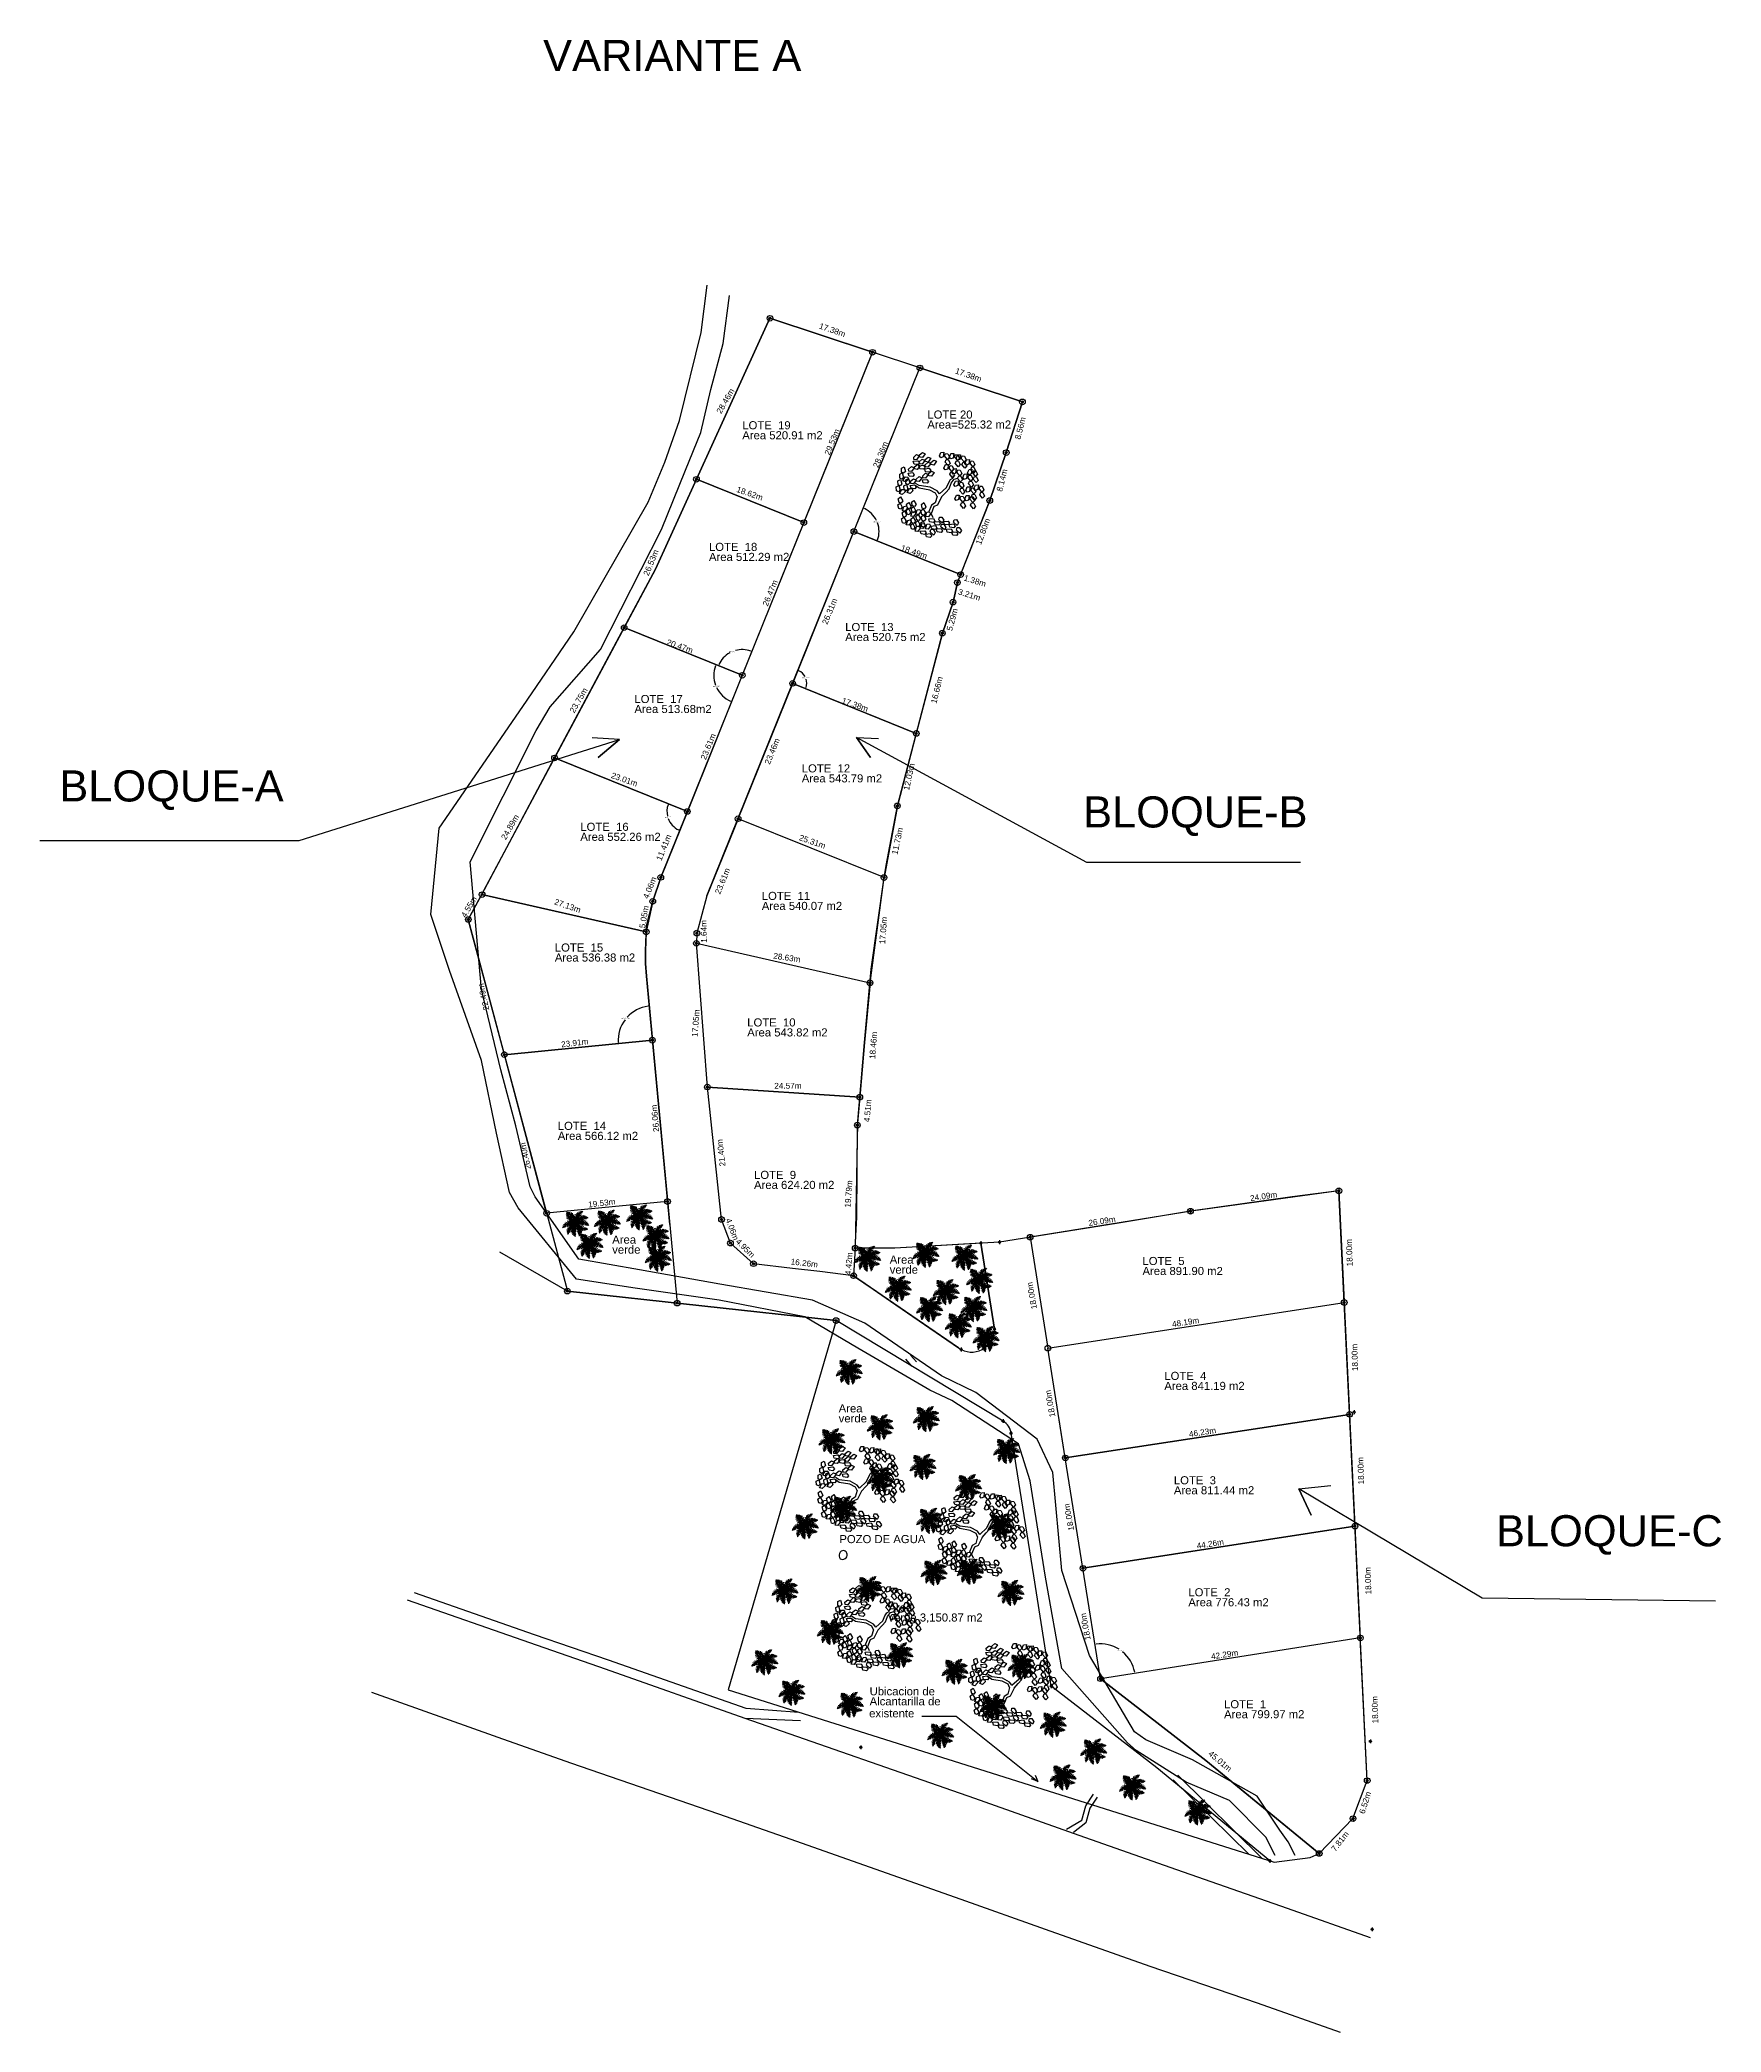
# Model space of a CAD drawing. Header units: metres. Extents: x 600780 to 601050, y 1303622 to 1303943.
import ezdxf

# ---------------------------------------------------------------- set-up
doc = ezdxf.new("R2010")
doc.units = ezdxf.units.M
doc.header["$LTSCALE"] = 0.0254
doc.header["$MEASUREMENT"] = 0
for name, color, linetype in [('ALINEACION CALLE', 4, 'Continuous'), ('CAMINO', 8, 'Continuous'), ('CARRETERA', 8, 'Continuous'), ('LOTES', 3, 'Continuous'), ('PALME-1', 82, 'Continuous'), ('POLIGONO APROBADO', 2, 'Continuous'), ('POLIGONO LEVANTAMIENTO', 7, 'Continuous'), ('POSTE DE LUZ', 1, 'Continuous'), ('POZO DE AGUA', 2, 'Continuous'), ('ROTULOS LOTES', 7, 'Continuous')]:
    doc.layers.add(name, color=color, linetype=linetype)
doc.styles.add('CURVAS', font='arial.ttf', dxfattribs={"height": 1})
doc.styles.add('MONOTXT4', font='MONOTXT4.shx')
doc.dimstyles.get("Standard").update_dxf_attribs({"dimtxt": 0.18, "dimasz": 0.18, "dimexe": 0.18, "dimexo": 0.0625, "dimgap": 0.09, "dimtad": 0, "dimtih": 1, "dimtoh": 1, "dimdec": 4, "dimzin": 0, "dimdsep": 46, "dimtxsty": 'MONOTXT4', "dimcen": 0.09, "dimaunit": 1, "dimadec": 3, "dimazin": 0, "dimtfac": 1, "dimtdec": 4, "dimtofl": 0, "dimtmove": 0, "dimatfit": 3, "dimfxl": 1, "dimtolj": 1, "dimtzin": 0, "dimarcsym": 0})

# ---------------------------------------------------------------- blocks, each defined once
blk = doc.blocks.new('*D737')
at = {"layer": 'Defpoints', "color": 0, "transparency": 16777216}
for p in [(600939.27, 1303750.32), (600952.57, 1303684.55), (600992.35, 1303685.88), (600950.57, 1303679.33), (600950.57, 1303679.33)]:
    blk.add_point(p, dxfattribs=at)
at = {"layer": 'POLIGONO APROBADO', "color": 0, "lineweight": -2, "transparency": 16777216}
for start, end in [(57.5672, 97.2013), (10.754, 50.6741)]:
    blk.add_arc((600950.57, 1303679.33), 5.6, start, end, dxfattribs=at)
at = {"layer": 'POLIGONO APROBADO', "color": 0, "transparency": 16777216}
for points in [[(600949.87, 1303684.85), (600949.86, 1303684.91), (600949.69, 1303684.85)], [(600956.09, 1303680.38), (600956.03, 1303680.36), (600956.1, 1303680.19)]]:
    blk.add_solid(points, dxfattribs=at)
at = {"layer": 'POLIGONO APROBADO', "color": 0, "transparency": 16777216, "insert": (600953.86, 1303683.85), "char_height": 0.18, "attachment_point": 5, "style": 'MONOTXT4'}
blk.add_mtext('\\A1;90°8\'2"', dxfattribs=at)
blk = doc.blocks.new('*D738')
at = {"layer": 'Defpoints', "color": 0, "transparency": 16777216}
for p in [(600902.87, 1303865.23), (600868.12, 1303850.71), (600892.39, 1303844.78), (600892.97, 1303840.68), (600917.22, 1303830.9)]:
    blk.add_point(p, dxfattribs=at)
at = {"layer": 'POLIGONO APROBADO', "color": 0, "lineweight": -2, "transparency": 16777216}
for start, end in [(119.2389, 155.5419), (70.5298, 105.2366)]:
    blk.add_arc((600892.97, 1303840.68), 4.14, start, end, dxfattribs=at)
at = {"layer": 'POLIGONO APROBADO', "color": 0, "transparency": 16777216}
for points in [[(600894.36, 1303844.61), (600894.34, 1303844.55), (600894.52, 1303844.52)], [(600889.24, 1303842.38), (600889.18, 1303842.41), (600889.14, 1303842.23)]]:
    blk.add_solid(points, dxfattribs=at)
at = {"layer": 'POLIGONO APROBADO', "color": 0, "transparency": 16777216, "insert": (600891.35, 1303844.49), "char_height": 0.18, "attachment_point": 5, "style": 'MONOTXT4'}
blk.add_mtext('\\A1;90°0\'0"', dxfattribs=at)
blk = doc.blocks.new('*D739')
at = {"layer": 'Defpoints', "color": 0, "transparency": 16777216}
for p in [(600877.55, 1303792.29), (600873.51, 1303784.28), (600878.51, 1303782), (600878.52, 1303782), (600844.81, 1303778.71)]:
    blk.add_point(p, dxfattribs=at)
at = {"layer": 'POLIGONO APROBADO', "color": 0, "lineweight": -2, "transparency": 16777216}
for start, end in [(97.2435, 137.7609), (143.0873, 183.707)]:
    blk.add_arc((600878.52, 1303782), 5.5, start, end, dxfattribs=at)
at = {"layer": 'POLIGONO APROBADO', "color": 0, "transparency": 16777216}
for points in [[(600877.82, 1303787.49), (600877.83, 1303787.43), (600878, 1303787.48)], [(600873.05, 1303781.65), (600872.99, 1303781.64), (600873.04, 1303781.47)]]:
    blk.add_solid(points, dxfattribs=at)
at = {"layer": 'POLIGONO APROBADO', "color": 0, "transparency": 16777216, "insert": (600874.27, 1303785.51), "char_height": 0.18, "attachment_point": 5, "style": 'MONOTXT4'}
blk.add_mtext('\\A1;90°12\'39"', dxfattribs=at)
blk = doc.blocks.new('*D740')
at = {"layer": 'Defpoints', "color": 0, "transparency": 16777216}
for p in [(600862.79, 1303827.39), (600884.14, 1303818.78), (600884.14, 1303818.78), (600881.56, 1303816.76), (600879.87, 1303808.19)]:
    blk.add_point(p, dxfattribs=at)
at = {"layer": 'POLIGONO APROBADO', "color": 0, "lineweight": -2, "transparency": 16777216}
for start, end in [(161.1847, 192.7557), (199.9476, 244.8871)]:
    blk.add_arc((600884.14, 1303818.78), 3.28, start, end, dxfattribs=at)
at = {"layer": 'POLIGONO APROBADO', "color": 0, "transparency": 16777216}
for points in [[(600881.01, 1303819.84), (600881.07, 1303819.82), (600881.1, 1303820)], [(600882.76, 1303815.84), (600882.74, 1303815.78), (600882.91, 1303815.74)]]:
    blk.add_solid(points, dxfattribs=at)
at = {"layer": 'POLIGONO APROBADO', "color": 0, "transparency": 16777216, "insert": (600880.99, 1303817.86), "char_height": 0.18, "attachment_point": 5, "style": 'MONOTXT4'}
blk.add_mtext('\\A1;90°0\'0"', dxfattribs=at)
blk = doc.blocks.new('*D741')
at = {"layer": 'Defpoints', "color": 0, "transparency": 16777216}
for p in [(600868.12, 1303850.71), (600889.37, 1303837.87), (600892.97, 1303840.68), (600917.22, 1303830.9), (600884.14, 1303818.78)]:
    blk.add_point(p, dxfattribs=at)
at = {"layer": 'POLIGONO APROBADO', "color": 0, "lineweight": -2, "transparency": 16777216}
for start, end in [(160.2927, 200.3755), (205.7501, 245.7793)]:
    blk.add_arc((600892.97, 1303840.68), 4.57, start, end, dxfattribs=at)
at = {"layer": 'POLIGONO APROBADO', "color": 0, "transparency": 16777216}
for points in [[(600888.64, 1303842.23), (600888.7, 1303842.21), (600888.73, 1303842.39)], [(600891.11, 1303836.54), (600891.09, 1303836.49), (600891.26, 1303836.44)]]:
    blk.add_solid(points, dxfattribs=at)
at = {"layer": 'POLIGONO APROBADO', "color": 0, "transparency": 16777216, "insert": (600888.77, 1303838.89), "char_height": 0.18, "attachment_point": 5, "style": 'MONOTXT4'}
blk.add_mtext('\\A1;90°0\'1"', dxfattribs=at)
blk = doc.blocks.new('*D742')
at = {"layer": 'Defpoints', "color": 0, "transparency": 16777216}
for p in [(600921.53, 1303890.1), (600910.92, 1303863.8), (600910.92, 1303863.8), (600914.93, 1303864.36), (600928.09, 1303856.87)]:
    blk.add_point(p, dxfattribs=at)
at = {"layer": 'POLIGONO APROBADO', "color": 0, "lineweight": -2, "transparency": 16777216}
for start, end in [(26.1056, 65.4874), (340.5848, 20.0351)]:
    blk.add_arc((600910.92, 1303863.8), 4.05, start, end, dxfattribs=at)
at = {"layer": 'POLIGONO APROBADO', "color": 0, "transparency": 16777216}
for points in [[(600912.59, 1303867.45), (600912.61, 1303867.51), (600912.43, 1303867.55)], [(600914.77, 1303862.44), (600914.71, 1303862.46), (600914.67, 1303862.28)]]:
    blk.add_solid(points, dxfattribs=at)
at = {"layer": 'POLIGONO APROBADO', "color": 0, "transparency": 16777216, "insert": (600914.64, 1303865.38), "char_height": 0.18, "attachment_point": 5, "style": 'MONOTXT4'}
blk.add_mtext('\\A1;90°0\'0"', dxfattribs=at)
blk = doc.blocks.new('*D744')
at = {"layer": 'Defpoints', "color": 0, "transparency": 16777216}
for p in [(600910.92, 1303863.8), (600901.08, 1303839.39), (600901.08, 1303839.39), (600903.31, 1303839.7), (600920.94, 1303831.34)]:
    blk.add_point(p, dxfattribs=at)
at = {"layer": 'POLIGONO APROBADO', "color": 0, "lineweight": -2, "transparency": 16777216}
for start, end in [(28.5407, 63.4709), (342.5054, 17.6559)]:
    blk.add_arc((600901.08, 1303839.39), 2.26, start, end, dxfattribs=at)
at = {"layer": 'POLIGONO APROBADO', "color": 0, "transparency": 16777216}
for points in [[(600902.07, 1303841.38), (600902.1, 1303841.44), (600901.92, 1303841.48)], [(600903.26, 1303838.7), (600903.2, 1303838.72), (600903.17, 1303838.54)]]:
    blk.add_solid(points, dxfattribs=at)
at = {"layer": 'POLIGONO APROBADO', "color": 0, "transparency": 16777216, "insert": (600903.16, 1303840.27), "char_height": 0.18, "attachment_point": 5, "style": 'MONOTXT4'}
blk.add_mtext('\\A1;90°5\'45"', dxfattribs=at)
blk = doc.blocks.new('A$C48C97B70')
at = {"layer": 'PALME-1', "lineweight": 5}
for p, q in [((2.07, 6.54), (2.17, 6.53)), ((2.22, 6.5), (2.07, 6.54)), ((2.11, 6.38), (2.41, 6.32)), ((2.56, 6.18), (2.11, 6.38)), ((2.17, 6.15), (2.69, 6.03)), ((2.79, 5.89), (2.17, 6.15)), ((2.25, 5.88), (2.91, 5.72)), ((3.01, 5.56), (2.25, 5.88)), ((2.32, 6.6), (2.31, 6.42)), ((2.41, 6.32), (2.32, 6.6)), ((2.39, 5.47), (3.13, 5.33)), ((3.21, 5.15), (2.39, 5.47)), ((2.53, 5.1), (3.28, 4.98)), ((3.33, 4.82), (2.53, 5.1)), ((2.55, 6.55), (2.61, 6.12)), ((2.69, 6.03), (2.55, 6.55)), ((2.9, 6.41), (2.79, 5.89)), ((2.91, 5.72), (2.9, 6.41)), ((3.22, 6.2), (3.01, 5.56)), ((3.13, 5.33), (3.22, 6.2)), ((3.21, 5.15), (3.48, 5.95)), ((3.48, 5.95), (3.28, 4.98)), ((3.28, 4.98), (3.76, 5.51)), ((3.76, 5.51), (3.33, 4.82)), ((0.17, 3.31), (0.08, 3.19)), ((0.08, 3.19), (0.12, 3.28)), ((0.11, 3.44), (0.28, 3.37)), ((0.4, 3.43), (0.11, 3.44)), ((0.24, 3.64), (0.66, 3.55)), ((0.77, 3.6), (0.24, 3.64)), ((0.59, 3.52), (0.24, 3.17)), ((0.24, 3.17), (0.4, 3.43)), ((0.49, 3.93), (0.94, 3.65)), ((1.14, 3.71), (0.49, 3.93)), ((0.94, 3.65), (0.49, 3.15)), ((0.49, 3.15), (0.77, 3.6)), ((1.32, 3.74), (0.77, 3.13)), ((0.77, 3.13), (1.14, 3.71)), ((0.79, 4.16), (1.32, 3.74)), ((1.57, 3.78), (0.79, 4.16)), ((1.11, 4.31), (1.96, 3.8)), ((1.77, 3.8), (1.11, 4.31)), ((1.77, 3.8), (1.2, 3.13)), ((1.2, 3.13), (1.57, 3.78)), ((1.59, 3.14), (1.96, 3.8)), ((2.12, 3.8), (1.59, 3.14)), ((1.62, 4.43), (2.12, 3.8)), ((1.96, 3.8), (1.62, 4.43)), ((1.79, 1.6), (2.58, 2.2)), ((2.52, 2.02), (1.79, 1.6)), ((2.46, 1.83), (1.82, 1.24)), ((1.82, 1.24), (2.4, 1.58)), ((1.87, 2.11), (2.65, 2.35)), ((2.58, 2.2), (1.87, 2.11)), ((2.37, 1.4), (1.92, 0.87)), ((1.92, 0.87), (2.35, 1.19)), ((1.96, 3.17), (2.31, 3.78)), ((2.47, 3.76), (1.96, 3.17)), ((2.1, 2.61), (2.65, 2.35)), ((2.73, 2.52), (2.1, 2.61)), ((2.34, 1.02), (2.1, 0.54)), ((2.1, 0.54), (2.34, 0.89)), ((2.17, 4.4), (2.12, 3.8)), ((2.31, 3.78), (2.17, 4.4)), ((2.35, 0.61), (2.24, 0.34)), ((2.24, 0.34), (2.37, 0.48)), ((2.31, 2.87), (2.8, 2.66)), ((2.89, 2.79), (2.31, 2.87)), ((2.65, 0.59), (2.34, 1.02)), ((2.34, 0.82), (2.54, 0.37)), ((2.35, 1.19), (2.65, 0.59)), ((2.54, 0.37), (2.35, 0.61)), ((2.37, 3.23), (2.62, 3.74)), ((2.77, 3.7), (2.37, 3.23)), ((2.76, 0.85), (2.37, 1.4)), ((2.38, 0.36), (2.46, 0.23)), ((2.46, 0.23), (2.39, 0.3)), ((2.4, 1.58), (2.76, 0.85)), ((2.93, 1.24), (2.46, 1.83)), ((2.48, 4.31), (2.47, 3.76)), ((2.62, 3.74), (2.48, 4.31)), ((2.52, 3.07), (2.97, 2.92)), ((3.06, 3.03), (2.52, 3.07)), ((2.52, 2.02), (2.93, 1.24)), ((3.06, 1.62), (2.58, 2.2)), ((2.65, 2.35), (3.06, 1.62)), ((2.66, 3.27), (2.91, 3.66)), ((3.03, 3.63), (2.66, 3.27)), ((2.68, 4.77), (3.38, 4.63)), ((3.41, 4.48), (2.68, 4.77)), ((3.25, 3.26), (2.73, 3.21)), ((2.73, 3.21), (3.13, 3.13)), ((3.17, 1.97), (2.73, 2.52)), ((2.74, 4.18), (2.77, 3.7)), ((2.91, 3.66), (2.74, 4.18)), ((2.8, 2.66), (3.17, 1.97)), ((2.87, 4.39), (3.43, 4.33)), ((3.45, 4.18), (2.87, 4.39)), ((3.27, 2.37), (2.89, 2.79)), ((2.96, 4.03), (3.03, 3.63)), ((3.19, 3.57), (2.96, 4.03)), ((2.97, 2.92), (3.27, 2.37)), ((2.98, 3.34), (3.19, 3.57)), ((3.3, 3.52), (2.98, 3.34)), ((3.01, 4.14), (3.46, 4.03)), ((3.47, 3.91), (3.01, 4.14)), ((3.33, 2.66), (3.06, 3.03)), ((3.13, 3.13), (3.33, 2.66)), ((3.18, 3.86), (3.47, 3.74)), ((3.46, 3.62), (3.18, 3.86)), ((3.39, 2.98), (3.25, 3.26)), ((3.91, 4.98), (3.33, 4.82)), ((3.33, 3.35), (3.39, 2.98)), ((3.53, 3.19), (3.34, 2.71)), ((3.34, 2.71), (3.6, 3.03)), ((3.65, 2.92), (3.37, 2.45)), ((3.37, 2.45), (3.71, 2.79)), ((3.38, 4.63), (3.91, 4.98)), ((3.93, 4.65), (3.41, 4.48)), ((3.43, 4.33), (3.93, 4.65)), ((3.89, 4.36), (3.45, 4.18)), ((3.79, 2.65), (3.45, 2.17)), ((3.45, 2.17), (3.87, 2.52)), ((3.46, 4.03), (3.89, 4.36)), ((3.83, 4.11), (3.47, 3.91)), ((3.47, 3.74), (3.83, 4.11)), ((3.49, 3.3), (3.84, 3.19)), ((3.84, 3.19), (3.53, 3.19)), ((3.58, 3.55), (3.93, 3.41)), ((3.95, 2.39), (3.59, 1.88)), ((3.59, 1.88), (4.07, 2.24)), ((3.6, 3.03), (4.11, 2.99)), ((4.11, 2.99), (3.65, 2.92)), ((3.69, 3.61), (3.84, 4.1)), ((3.93, 3.41), (3.69, 3.61)), ((3.71, 2.79), (4.33, 2.81)), ((4.33, 2.81), (3.79, 2.65)), ((3.84, 4.1), (3.84, 3.69)), ((3.84, 3.69), (4.25, 3.4)), ((3.87, 2.52), (4.65, 2.53)), ((3.93, 1.44), (4.07, 2.24)), ((4.17, 2.11), (3.93, 1.44)), ((3.94, 3.75), (4.03, 4.28)), ((4.25, 3.4), (3.94, 3.75)), ((4.65, 2.53), (3.95, 2.39)), ((4.03, 4.28), (4.08, 3.81)), ((4.07, 2.24), (4.91, 2.27)), ((4.08, 3.81), (4.54, 3.4)), ((4.91, 2.27), (4.17, 2.11)), ((4.35, 1.14), (4.17, 2.11)), ((4.22, 3.86), (4.27, 4.45)), ((4.54, 3.4), (4.22, 3.86)), ((4.27, 4.45), (4.37, 3.91)), ((4.3, 1.97), (5.18, 1.98)), ((4.3, 1.97), (4.35, 1.14)), ((4.37, 3.91), (4.96, 3.41)), ((5.18, 1.98), (4.44, 1.83)), ((4.44, 1.83), (4.68, 1)), ((4.52, 3.96), (4.56, 4.59)), ((4.96, 3.41), (4.52, 3.96)), ((4.56, 4.59), (4.7, 4)), ((4.68, 1), (4.64, 1.67)), ((4.64, 1.67), (5.46, 1.66)), ((5.1, 4.71), (4.7, 4)), ((4.7, 4), (5.33, 3.44)), ((5.46, 1.66), (4.79, 1.56)), ((4.79, 1.56), (5.05, 0.92)), ((4.86, 4.03), (5.1, 4.71)), ((5.62, 4.68), (4.86, 4.03)), ((5.33, 3.44), (4.86, 4.03)), ((5.05, 0.92), (4.96, 1.44)), ((4.96, 1.44), (5.64, 1.44)), ((5.05, 4.06), (5.62, 4.68)), ((5.05, 4.06), (5.72, 3.49)), ((5.64, 1.44), (5.11, 1.36)), ((5.11, 1.36), (5.43, 0.92)), ((5.43, 0.92), (5.22, 1.3)), ((5.25, 4.08), (5.96, 4.57)), ((5.72, 3.49), (5.25, 4.08)), ((5.29, 1.27), (5.78, 1.24)), ((5.78, 1.24), (5.48, 1.18)), ((5.48, 1.18), (5.67, 0.96)), ((5.96, 4.57), (5.5, 4.08)), ((5.5, 4.08), (6.15, 3.56)), ((5.67, 0.96), (5.61, 1.14)), ((5.69, 4.07), (6.3, 4.39)), ((6.15, 3.56), (5.69, 4.07)), ((5.72, 1.1), (5.87, 1.11)), ((5.87, 1.11), (5.78, 1.08)), ((6.3, 4.39), (5.9, 4.05)), ((5.9, 4.05), (6.42, 3.62)), ((6.07, 4.02), (6.59, 4.15)), ((6.42, 3.62), (6.07, 4.02)), ((6.59, 4.15), (6.19, 3.99)), ((6.26, 3.98), (6.66, 3.68)), ((6.46, 3.92), (6.75, 3.97)), ((6.66, 3.68), (6.46, 3.92)), ((6.75, 3.97), (6.59, 3.87)), ((6.71, 3.83), (6.81, 3.73)), ((6.81, 3.73), (6.76, 3.81))]:
    blk.add_line(p, q, dxfattribs=at)
for points in [[(2.35, 5.01), (1.67, 5.56), (2.27, 5.26)], [(2.42, 4.82), (1.67, 5.2), (2.49, 4.65)], [(2.23, 5.44), (1.75, 5.93), (2.19, 5.64)], [(2.17, 5.81), (1.9, 6.28), (2.16, 5.94)], [(2.15, 6.22), (2.03, 6.48), (2.16, 6.36)], [(2.16, 6.01), (2.32, 6.47), (2.15, 6.22)], [(2.17, 6.48), (2.24, 6.61), (2.18, 6.54)], [(2.19, 5.64), (2.45, 6.26), (2.17, 5.81)], [(2.27, 5.26), (2.58, 6.01), (2.23, 5.44)], [(2.42, 4.82), (2.77, 5.63), (2.35, 5.01)], [(2.57, 4.5), (2.93, 5.26), (2.49, 4.65)], [(4.02, 4.49), (3.69, 5.03), (4.14, 4.63)], [(4.26, 4.75), (4.05, 5.44), (4.14, 4.63)], [(4.39, 4.88), (4.5, 5.72), (4.26, 4.75)], [(4.39, 4.88), (5.27, 4.82), (4.54, 5.01)], [(4.54, 5.01), (4.83, 5.83), (4.75, 5.17)], [(4.75, 5.17), (5.57, 5.12), (4.91, 5.27)], [(4.91, 5.27), (5.21, 5.88), (5.09, 5.37)], [(5.09, 5.37), (5.76, 5.34), (5.24, 5.45)], [(5.24, 5.45), (5.59, 5.86), (5.36, 5.5)], [(5.42, 5.53), (5.92, 5.52), (5.62, 5.6)], [(5.62, 5.6), (5.82, 5.8), (5.75, 5.64)], [(5.87, 5.67), (6.02, 5.65), (5.93, 5.68)], [(1.2, 2), (0.74, 1.73), (1.13, 1.9)], [(0.99, 1.65), (0.75, 1.48), (0.93, 1.53)], [(1.43, 2.3), (0.77, 2.1), (1.3, 2.14)], [(0.88, 1.42), (0.88, 1.27), (0.86, 1.36)], [(1.74, 2.62), (0.88, 2.47), (1.55, 2.44)], [(1.09, 1.83), (1.02, 1.35), (0.99, 1.65)], [(1.89, 2.75), (1.05, 2.78), (2.04, 2.87)], [(1.3, 2.14), (1.23, 1.47), (1.2, 2)], [(2.04, 2.87), (1.4, 3.17), (2.18, 2.96)], [(1.55, 2.44), (1.46, 1.63), (1.43, 2.3)], [(1.89, 2.75), (1.81, 1.87), (1.74, 2.62)], [(2.49, 4.65), (1.78, 4.69), (2.57, 4.5)], [(2.34, 3.06), (1.86, 3.47), (2.18, 2.96)], [(2.18, 2.96), (2.13, 2.12), (2.04, 2.87)], [(2.67, 4.34), (2.05, 4.21), (2.57, 4.5)], [(2.61, 3.2), (2.17, 3.58), (2.47, 3.13)], [(2.84, 4.08), (2.27, 3.96), (2.75, 4.21)], [(2.47, 3.13), (2.41, 2.35), (2.34, 3.06)], [(2.89, 3.31), (2.45, 3.63), (2.76, 3.26)], [(3.03, 3.85), (2.49, 3.78), (2.94, 3.96)], [(2.76, 3.26), (2.71, 2.64), (2.61, 3.2)], [(2.75, 4.21), (3.06, 4.92), (2.67, 4.34)], [(3.17, 3.4), (2.71, 3.64), (3.01, 3.35)], [(3.23, 3.64), (2.72, 3.65), (3.11, 3.76)], [(2.94, 3.96), (3.19, 4.53), (2.84, 4.08)], [(3.01, 3.35), (2.92, 2.85), (2.89, 3.31)], [(3.11, 3.76), (3.27, 4.25), (3.03, 3.85)], [(3.29, 3.43), (3.14, 3.09), (3.17, 3.4)], [(3.33, 3.56), (3.35, 3.93), (3.23, 3.64)], [(3.87, 2.16), (3.25, 1.59), (3.89, 1.99)], [(3.82, 2.5), (3.26, 1.95), (3.84, 2.35)], [(3.89, 1.81), (3.26, 1.19), (3.89, 1.61)], [(3.73, 2.8), (3.28, 2.37), (3.78, 2.65)], [(3.87, 1.35), (3.3, 0.76), (3.84, 1.17)], [(3.65, 3.05), (3.31, 2.66), (3.69, 2.94)], [(3.8, 0.96), (3.33, 0.48), (3.76, 0.8)], [(3.52, 3.32), (3.36, 2.98), (3.58, 3.21)], [(3.69, 0.61), (3.37, 0.24), (3.62, 0.41)], [(3.55, 3.72), (3.39, 4.21), (3.62, 3.88)], [(3.51, 0.18), (3.39, 0.08), (3.48, 0.13)], [(3.68, 3.98), (3.44, 4.47), (3.75, 4.11)], [(3.5, 3.61), (3.86, 3.7), (3.55, 3.72)], [(3.84, 4.24), (3.53, 4.74), (3.93, 4.37)], [(3.62, 0.41), (3.64, 0.12), (3.56, 0.29)], [(3.58, 3.21), (4.05, 3), (3.65, 3.05)], [(3.61, 3.46), (3.83, 3.16), (3.73, 3.46)], [(3.62, 3.88), (4.13, 3.88), (3.68, 3.98)], [(3.69, 2.94), (4.21, 2.8), (3.73, 2.8)], [(3.76, 0.8), (3.84, 0.26), (3.72, 0.68)], [(3.73, 3.46), (4.13, 3.79), (3.9, 3.45)], [(3.75, 4.11), (4.37, 4.05), (3.84, 4.24)], [(3.78, 2.65), (4.36, 2.55), (3.82, 2.5)], [(3.84, 1.17), (4.1, 0.53), (3.8, 0.96)], [(3.84, 2.35), (4.47, 2.24), (3.87, 2.16)], [(3.89, 1.99), (4.54, 1.69), (3.87, 2.16)], [(3.89, 1.61), (4.32, 0.85), (3.87, 1.35)], [(3.89, 1.81), (4.45, 1.18), (3.89, 1.99)], [(3.9, 3.45), (4.1, 2.98), (4.02, 3.43)], [(3.93, 4.37), (4.7, 4.31), (4.02, 4.49)], [(4.02, 3.43), (4.38, 3.84), (4.16, 3.41)], [(4.14, 4.63), (4.98, 4.55), (4.26, 4.75)], [(4.16, 3.41), (4.34, 2.82), (4.32, 3.38)], [(4.32, 3.38), (4.67, 3.85), (4.47, 3.35)], [(4.47, 3.35), (4.7, 2.6), (4.62, 3.3)], [(4.62, 3.3), (5, 3.81), (4.8, 3.24)], [(4.95, 3.18), (5.51, 3.62), (4.8, 3.24)], [(4.8, 3.24), (5.02, 2.43), (4.95, 3.18)], [(5.12, 3.1), (5.93, 3.31), (4.95, 3.18)], [(5.12, 3.1), (5.38, 2.26), (5.3, 3.01)], [(5.3, 3.01), (6.17, 3.04), (5.52, 2.87)], [(5.52, 2.87), (5.78, 2.09), (5.67, 2.76)], [(5.67, 2.76), (6.35, 2.71), (5.83, 2.63)], [(5.83, 2.63), (6.04, 2), (5.96, 2.52)], [(5.96, 2.52), (6.47, 2.35), (6.05, 2.43)], [(6.1, 2.38), (6.27, 1.92), (6.24, 2.22)], [(6.24, 2.22), (6.5, 2.11), (6.32, 2.11)], [(6.39, 2.02), (6.43, 1.87), (6.43, 1.97)]]:
    blk.add_lwpolyline(points, dxfattribs=at)
for centre, start, end in [((5.59, 6.14), 171.0105, 231.4464), ((6.69, 2.33), 100.4762, 160.9122), ((4.04, 0.07), 99.9493, 160.3853), ((0.46, 1.76), 329.1163, 29.5523), ((3.59, 0.03), 32.0006, 92.4366)]:
    blk.add_arc(centre, 3.44, start, end, dxfattribs=at)
at = {"layer": 'PALME-1', "lineweight": 5, "extrusion": (0, 0, -1)}
for centre, major_axis, start_param, end_param in [((0.03, 3.84), (2.43, 2.43), -0.156897, 0.89791), ((1.95, 0.37), (-2.43, 2.43), 0.182844, 1.237651), ((5.77, 0.93), (2.43, 2.43), 3.700109, 4.754916), ((5.42, 0.65), (-2.43, 2.43), 0.173647, 1.228454), ((6.76, 4.37), (-2.43, 2.43), 4.173367, 5.228174)]:
    blk.add_ellipse(centre, major_axis=major_axis, ratio=1, start_param=start_param, end_param=end_param, dxfattribs=at)
blk = doc.blocks.new('L', base_point=(1.368, 0.591))
for p, q in [((1.275, 0.567), (1.306, 0.592)), ((1.288, 0.517), (1.275, 0.567)), ((1.281, 0.65), (1.312, 0.675)), ((1.294, 0.6), (1.281, 0.65)), ((1.322, 0.591), (1.294, 0.6)), ((1.306, 0.592), (1.336, 0.538)), ((1.312, 0.675), (1.342, 0.621)), ((1.336, 0.538), (1.317, 0.508)), ((1.342, 0.621), (1.322, 0.591)), ((1.337, 0.489), (1.356, 0.548)), ((1.356, 0.548), (1.391, 0.554)), ((1.391, 0.554), (1.404, 0.527)), ((1.317, 0.508), (1.288, 0.517)), ((1.376, 0.484), (1.337, 0.489)), ((1.404, 0.527), (1.376, 0.484))]:
    blk.add_line(p, q)
blk = doc.blocks.new('Albero-AO')
for p, q in [((-3.21, 1.06), (-3.86, 1.5)), ((-3.21, 1.47), (-3.83, 1.83)), ((-1.48, 1.24), (-3.21, 1.47)), ((-1.52, 0.76), (-3.21, 1.06)), ((-0.58, 0.28), (-1.52, 0.76)), ((-0.34, 0.62), (-1.48, 1.24)), ((-0.34, -0.27), (-0.58, 0.28)), ((0.04, 0.13), (-0.34, 0.62)), ((0.04, 0.13), (1.17, 1.17)), ((0.38, -0.35), (1.04, 0.39)), ((1.04, 0.39), (1.59, 0.98)), ((1.17, 1.17), (1.52, 1.98)), ((1.52, 1.98), (1.83, 2.46)), ((1.59, 0.98), (1.9, 1.87)), ((1.83, 2.46), (2.18, 2.68)), ((1.9, 1.87), (2.42, 2.5)), ((2.18, 2.68), (2.31, 3.09)), ((2.42, 2.5), (3, 2.68)), ((-1.24, -1.68), (-1.72, -2.86)), ((-0.86, -1.9), (-1.31, -3.04)), ((-1.31, -3.04), (-1.03, -3.64)), ((-0.65, -1.31), (-1.24, -1.68)), ((-0.27, -1.64), (-0.86, -1.9)), ((-0.34, -0.27), (-0.65, -1.31)), ((0.38, -0.35), (-0.27, -1.64))]:
    blk.add_line(p, q)
at = {"xscale": 12, "yscale": 12, "zscale": 12}
for p, rotation in [((-2.9, 5.57), 295.0165150851705), ((0.59, 5.57), 190.1248425347958), ((2.21, 5.38), 190.1248425347958), ((3.28, 5.16), 190.1248425347958), ((-5.21, 3.35), 347.8021081598379), ((-3.72, 3.65), 295.0165150851705), ((-2, 4.83), 295.0165150851705), ((-1.45, 2.57), 295.0165150851705), ((-1.07, 4.35), 295.0165150851705), ((1.31, 3.61), 190.1248425347958), ((2.59, 2.94), 190.1248425347958), ((4.35, 2.09), 190.1248425347958), ((4.69, 4.38), 190.1248425347958), ((5.11, 2.83), 190.1248425347958), ((-5.76, 1.32), 347.8021081598379), ((-4.52, 1.5), 347.8021081598379), ((-3.41, 1.69), 295.0165150851705), ((2.93, 0.95), 190.1248425347958), ((3.07, -1.31), 190.1248425347958), ((4.66, -1.38), 190.1248425347958), ((4.83, 0.02), 190.1248425347958), ((6.14, 0.32), 190.1248425347958), ((-0.48, -3.67), 66.16076666471405), ((-1.86, -5.63), 66.16076666471405), ((-0.14, -4.82), 66.16076666471405), ((1.9, -4.08), 66.16076666471405), ((2.35, -5.33), 66.16076666471405)]:
    blk.add_blockref('L', p, dxfattribs=dict(at, rotation=rotation))
for p in [(-5.55, -1.34), (-4.93, -3.6), (-4.21, -2.23), (-3.41, -1.9), (-2.72, -4.15), (-1.83, -2.27), (-3.52, -4.6), (-1.86, -4.23)]:
    blk.add_blockref('L', p, dxfattribs=at)

msp = doc.modelspace()

# ---------------------------------------------------------------- linework, layer by layer
at = {"layer": 'ALINEACION CALLE'}
for p, q in [((600879.8681, 1303808.18917), (600914.01557, 1303892.8606)), ((600887.28746, 1303805.19699), (600921.53016, 1303890.10457)), ((600921.53016, 1303890.10457), (600938.02253, 1303884.64334)), ((600881.30132, 1303752.37683), (600877.54958, 1303792.29055)), ((600988.89507, 1303757.79371), (600989.80497, 1303738.84154)), ((600920.23402, 1303729.61024), (600919.2666, 1303730.69903)), ((600920.98156, 1303730.27445), (600920.01414, 1303731.36324)), ((600974.47634, 1303651.07823), (600962.2868, 1303663.08672)), ((600976.57336, 1303650.41611), (600962.9886, 1303663.7991))]:
    msp.add_line(p, q, dxfattribs=at)
for points in [[(600878.57576, 1303804.33497), (600879.8681, 1303808.18917)], [(600877.54958, 1303792.29055), (600877.42043, 1303794.32193), (600877.41178, 1303796.35331), (600877.55833, 1303800.40764), (600878.57576, 1303804.33497)]]:
    msp.add_lwpolyline(points, dxfattribs=at)
at = {"layer": 'CAMINO', "color": 7}
for points in [[(600978.64211, 1303650.90613), (600977.16411, 1303653.83213), (600971.31011, 1303659.73213), (600964.37611, 1303662.67113), (600956.33911, 1303667.76113), (600954.92311, 1303669.00013), (600944.35911, 1303680.96513), (600941.75311, 1303695.63013), (600939.28911, 1303711.13613), (600937.38411, 1303717.09513), (600926.68411, 1303724.04813), (600923.14611, 1303725.71513), (600911.52911, 1303732.47813), (600903.02311, 1303737.53113), (600889.23511, 1303740.17713), (600875.74311, 1303742.12613), (600866.29011, 1303743.60313), (600856.92711, 1303755.05913), (600855.53211, 1303757.51213), (600853.47011, 1303767.06113), (600851.04511, 1303778.74113), (600845.90911, 1303793.18613), (600842.90811, 1303802.20313), (600844.25511, 1303816.08113), (600857.67611, 1303835.66013), (600865.89711, 1303847.68713), (600877.85311, 1303868.54613), (600880.52511, 1303874.93513), (600882.89111, 1303881.63113), (600886.38011, 1303895.79113), (600887.34911, 1303903.40113)], [(600981.87811, 1303650.90213), (600980.75311, 1303653.09013), (600979.41111, 1303654.98213), (600975.75111, 1303660.42513), (600965.39111, 1303666.28613), (600957.85311, 1303669.49413), (600956.07111, 1303670.76313), (600948.79111, 1303683.07613), (600944.38311, 1303696.74813), (600942.91711, 1303712.49613), (600940.41111, 1303717.82213), (600930.53011, 1303725.35713), (600924.99811, 1303728.02013), (600912.66411, 1303736.48613), (600904.29011, 1303740.17313), (600889.35611, 1303742.78313), (600876.46611, 1303745.10213), (600866.67511, 1303746.81013), (600859.68811, 1303756.81813), (600858.88311, 1303758.44313), (600856.57011, 1303768.23913), (600854.16411, 1303777.25513), (600851.04811, 1303790.17313), (600849.19811, 1303810.66513), (600859.85411, 1303831.79913), (600862.10111, 1303835.63213), (600870.14811, 1303844.80713), (600879.98911, 1303864.11213), (600883.82111, 1303873.68213), (600886.32411, 1303879.73313), (600887.91611, 1303886.65013), (600889.88111, 1303894.06313), (600890.92511, 1303901.73413)]]:
    msp.add_lwpolyline(points, dxfattribs=at)
at = {"layer": 'CARRETERA'}
for points in [[(600993.98007, 1303637.67471), (600980.67107, 1303642.39771), (600962.86707, 1303648.59971), (600947.15307, 1303654.11671), (600930.35307, 1303660.08871), (600893.42507, 1303672.93071), (600870.98307, 1303680.83971), (600858.82707, 1303685.08471), (600839.12007, 1303691.94371)], [(600902.08807, 1303673.86871), (600893.60607, 1303674.55171), (600871.48107, 1303682.29971), (600859.55907, 1303686.38871), (600840.24607, 1303693.15171)], [(600833.35107, 1303677.16571), (600853.68107, 1303669.92471), (600865.35107, 1303665.80571), (600889.17307, 1303657.62471), (600899.68807, 1303653.90971), (600928.12507, 1303643.86571), (600941.65807, 1303639.07671), (600958.52907, 1303633.07971), (600975.77007, 1303627.18271), (600989.11107, 1303622.49171)], [(600902.34107, 1303672.56971), (600893.42507, 1303672.93071)], [(600945.10507, 1303655.15671), (600947.56807, 1303656.56771), (600948.19607, 1303658.88271), (600949.43907, 1303660.74271)], [(600950.06307, 1303660.25871), (600948.83707, 1303658.52371), (600948.23007, 1303656.15471), (600946.25907, 1303654.60371)]]:
    msp.add_lwpolyline(points, dxfattribs=at)
at = {"layer": 'LOTES'}
for points in [[(600902.87349, 1303865.23265), (600885.60045, 1303872.19883), (600897.42129, 1303898.08789), (600913.92033, 1303892.62446), (600902.87349, 1303865.23265)], [(600873.98072, 1303848.34213), (600878.99385, 1303857.72958), (600885.60045, 1303872.19883), (600902.87349, 1303865.23265), (600892.97259, 1303840.68283), (600873.98072, 1303848.34213)], [(600862.79046, 1303827.38754), (600873.98072, 1303848.34213), (600892.97259, 1303840.68283), (600884.13851, 1303818.77801), (600862.79046, 1303827.38754)], [(600851.06458, 1303805.42996), (600862.79046, 1303827.38754), (600884.13852, 1303818.77791), (600879.8681, 1303808.18917), (600878.57576, 1303804.33497), (600877.52244, 1303799.41482), (600851.06458, 1303805.42996)], [(600854.71116, 1303779.67677), (600848.91944, 1303801.41303), (600851.06458, 1303805.42996), (600877.52244, 1303799.41482), (600877.41178, 1303796.35331), (600877.42043, 1303794.32193), (600877.54958, 1303792.29055), (600878.51659, 1303782.0028), (600854.71116, 1303779.67677)], [(600861.5087, 1303754.1657), (600854.71116, 1303779.67677), (600878.51415, 1303782.00257), (600880.95553, 1303756.05558), (600861.5087, 1303754.1657)]]:
    msp.add_lwpolyline(points, dxfattribs=at)
at = {"layer": 'LOTES', "color": 6}
for points in [[(600910.92038, 1303863.79675), (600921.53016, 1303890.10457), (600938.02257, 1303884.64333), (600935.42007, 1303876.48771), (600932.77407, 1303868.78471), (600928.08533, 1303856.87425), (600910.92038, 1303863.79675)], [(600901.07614, 1303839.38721), (600910.92038, 1303863.79675), (600928.08533, 1303856.87425), (600927.56607, 1303855.58671), (600926.86607, 1303852.45371), (600925.14707, 1303847.45771), (600920.94485, 1303831.33563), (600901.07614, 1303839.38721)], [(600892.29853, 1303817.62242), (600901.07632, 1303839.38713), (600920.94485, 1303831.33563), (600917.90907, 1303819.68871), (600915.76892, 1303808.15076), (600892.29851, 1303817.62243)], [(600892.29658, 1303817.61699), (600887.29026, 1303805.204), (600885.6725, 1303799.22434), (600885.58913, 1303797.58088), (600913.51372, 1303791.23228), (600915.76892, 1303808.15076), (600915.76892, 1303808.15076), (600892.29851, 1303817.62243)], [(600887.35658, 1303774.46626), (600885.58913, 1303797.58088), (600885.58913, 1303797.58088), (600885.58913, 1303797.58088), (600913.51372, 1303791.23228), (600913.51372, 1303791.23228), (600912.64807, 1303781.62071), (600911.87572, 1303772.84253), (600887.35658, 1303774.46626)], [(600911.87572, 1303772.84253), (600911.51189, 1303768.70732), (600911.13616, 1303748.55069), (600910.88278, 1303744.13637), (600905.44835, 1303744.78699), (600901.06671, 1303745.31157), (600894.76921, 1303746.06552), (600891.07346, 1303749.36949), (600889.64204, 1303753.17916), (600887.35658, 1303774.46626), (600911.87572, 1303772.84253)]]:
    msp.add_lwpolyline(points, dxfattribs=at)
at = {"layer": 'LOTES', "color": 2, "true_color": 0xf1eb1f}
for points in [[(600944.91667, 1303714.82449), (600942.10408, 1303732.49347), (600989.75826, 1303739.81442), (600990.62145, 1303721.83513), (600944.91667, 1303714.82449)], [(600947.74036, 1303697.08573), (600944.91667, 1303714.82449), (600990.62145, 1303721.83513), (600991.48463, 1303703.85584), (600947.74036, 1303697.08573)], [(600950.56741, 1303679.32593), (600947.74036, 1303697.08573), (600991.48463, 1303703.85584), (600992.34782, 1303685.87655), (600950.56741, 1303679.32593)]]:
    msp.add_lwpolyline(points, dxfattribs=at)
at = {"layer": 'LOTES', "color": 40, "true_color": 0xf8d731}
msp.add_lwpolyline([(600985.73407, 1303651.21771), (600991.17407, 1303656.82271), (600993.44907, 1303662.93871), (600992.34782, 1303685.87655), (600950.56741, 1303679.32593), (600967.52747, 1303666.20164), (600975.62796, 1303659.53498), (600985.73407, 1303651.21771)], dxfattribs=at)
at = {"layer": 'POLIGONO APROBADO'}
for p, q in [((600878.51415, 1303782.00257), (600882.49116, 1303739.71841)), ((600931.32467, 1303749.35539), (600933.52885, 1303735.52407))]:
    msp.add_line(p, q, dxfattribs=at)
for points in [[(600780.01647, 1303814.12911), (600821.74083, 1303814.12911), (600873.23045, 1303830.38322), (600869.77656, 1303827.46744), (600873.23045, 1303830.38322), (600868.83504, 1303830.64991)], [(600982.73152, 1303810.58739), (600948.36821, 1303810.58739), (600911.33876, 1303830.70498), (600913.59974, 1303827.44626), (600911.33876, 1303830.70498), (600914.86955, 1303830.52607)], [(600934.90704, 1303720.75692), (600908.05637, 1303736.92274), (600864.84405, 1303741.64821), (600854.00798, 1303747.89739)], [(600927.72987, 1303732.51048), (600910.88278, 1303744.13637), (600910.72392, 1303744.15539)], [(600985.73407, 1303651.21771), (600967.52747, 1303666.20164), (600950.5674, 1303679.32593), (600947.74036, 1303697.08573), (600944.91667, 1303714.82449), (600943.88414, 1303721.31097), (600943.81339, 1303721.36096)], [(600977.82405, 1303650.02121), (600959.61745, 1303665.00514), (600942.65739, 1303678.12943), (600939.83034, 1303695.88923), (600937.00665, 1303713.62799), (600936.18554, 1303718.78628)], [(601049.47398, 1303691.80374), (601011.92649, 1303692.2784), (600982.45883, 1303709.84087), (600984.47646, 1303705.64075), (600982.45883, 1303709.84087), (600987.61719, 1303710.40373)]]:
    msp.add_lwpolyline(points, dxfattribs=at)
at = {"layer": 'POLIGONO APROBADO', "color": 2, "true_color": 0xf1eb1f}
msp.add_lwpolyline([(600939.26595, 1303750.32292), (600942.10408, 1303732.49347), (600989.75826, 1303739.81442), (600988.89507, 1303757.79371), (600965.55019, 1303754.57415), (600939.25186, 1303750.32079)], dxfattribs=at)
at = {"layer": 'POLIGONO APROBADO', "color": 6}
for points in [[(600931.32467, 1303749.35539), (600917.50107, 1303748.53871), (600911.13621, 1303748.55356), (600910.88278, 1303744.13637), (600914.01214, 1303741.98967), (600916.81878, 1303740.06435), (600927.72987, 1303732.51048), (600927.72987, 1303732.51048)], [(600933.5243, 1303735.5217), (600931.32467, 1303749.35539)]]:
    msp.add_lwpolyline(points, dxfattribs=at)
at = {"layer": 'POLIGONO APROBADO', "color": 1}
for centre in [(600897.42129, 1303898.08789), (600913.92033, 1303892.62446), (600921.53016, 1303890.10457), (600938.02257, 1303884.64333), (600935.42007, 1303876.48771), (600885.60045, 1303872.19883), (600932.77407, 1303868.78471), (600902.87349, 1303865.23265), (600910.92038, 1303863.79675), (600928.08533, 1303856.87425), (600927.56607, 1303855.58671), (600926.86607, 1303852.45371), (600873.98072, 1303848.34213), (600925.14707, 1303847.45771), (600892.97259, 1303840.68283), (600901.07632, 1303839.38713), (600920.95283, 1303831.33239), (600862.79046, 1303827.38754), (600884.13855, 1303818.77799), (600917.90907, 1303819.68871), (600892.29873, 1303817.62234), (600851.13583, 1303805.41377), (600879.8681, 1303808.18917), (600915.76871, 1303808.15241), (600878.57576, 1303804.33497), (600848.91944, 1303801.41303), (600877.52244, 1303799.41482), (600885.6725, 1303799.22434), (600885.58913, 1303797.58088), (600913.51372, 1303791.23228), (600878.51415, 1303782.00257), (600854.71116, 1303779.67677), (600887.35658, 1303774.46626), (600911.87572, 1303772.84253), (600911.48007, 1303768.34571), (600988.90916, 1303757.79583), (600861.5087, 1303754.1657), (600880.95459, 1303756.05549), (600965.04116, 1303754.50283), (600889.64204, 1303753.17916), (600891.07346, 1303749.36949), (600911.13605, 1303748.55071), (600939.26595, 1303750.32292), (600894.76921, 1303746.06552), (600864.84405, 1303741.64821), (600910.88278, 1303744.13637), (600882.49116, 1303739.71841), (600989.77235, 1303739.81654), (600908.05637, 1303736.92274), (600942.11817, 1303732.49559), (600990.63554, 1303721.83725), (600944.93076, 1303714.82661), (600991.49873, 1303703.85796), (600947.75453, 1303697.08737), (600992.36191, 1303685.87867), (600950.5815, 1303679.32805), (600993.46316, 1303662.94083), (600991.18816, 1303656.82483), (600985.74816, 1303651.21983)]:
    msp.add_circle(centre, 0.45274, dxfattribs=at)
at = {"layer": 'POLIGONO APROBADO'}
for centre, radius, start, end in [((600929.85053, 1303735.52407), 3.67832, 234.8649332, 0), ((600933.55225, 1303718.48133), 2.65088, 6.6056779, 59.2269706)]:
    msp.add_arc(centre, radius, start, end, dxfattribs=at)
at = {"layer": 'POLIGONO LEVANTAMIENTO'}
msp.add_lwpolyline([(600911.13607, 1303748.55071), (600911.38507, 1303753.54471), (600911.48007, 1303768.34571), (600912.64807, 1303781.62071), (600913.71307, 1303793.44571), (600915.76707, 1303808.14071), (600916.12707, 1303810.09271), (600917.90907, 1303819.68871), (600925.14707, 1303847.45771), (600926.86607, 1303852.45371), (600927.56607, 1303855.58671), (600932.77407, 1303868.78471), (600935.42007, 1303876.48771), (600938.02253, 1303884.64334), (600897.42129, 1303898.08789), (600878.99385, 1303857.72958), (600848.91944, 1303801.41303), (600864.84405, 1303741.64821), (600908.05637, 1303736.92274), (600890.67907, 1303677.53671), (600978.51607, 1303649.80271), (600984.26907, 1303650.60171), (600985.73407, 1303651.21771), (600991.17407, 1303656.82271), (600993.44907, 1303662.93871), (600988.89507, 1303757.79371), (600981.41607, 1303756.80171), (600965.02707, 1303754.50071), (600953.15207, 1303752.54471), (600934.32607, 1303749.53271), (600917.50107, 1303748.53871), (600911.13607, 1303748.55071)], dxfattribs=at)
at = {"layer": 'POSTE DE LUZ'}
for p, q in [((600988.68066, 1303757.79583), (600988.76916, 1303757.79583)), ((600988.90916, 1303758.10622), (600988.90916, 1303757.93583)), ((600989.04916, 1303757.79583), (600989.13766, 1303757.79583)), ((600965.02707, 1303754.8111), (600965.02707, 1303754.64071)), ((600988.90916, 1303757.65583), (600988.90916, 1303757.48544)), ((600964.79857, 1303754.50071), (600964.88707, 1303754.50071)), ((600965.02707, 1303754.36071), (600965.02707, 1303754.19032)), ((600965.16707, 1303754.50071), (600965.25557, 1303754.50071)), ((600931.09617, 1303749.35539), (600931.18467, 1303749.35539)), ((600931.32467, 1303749.66578), (600931.32467, 1303749.49539)), ((600931.32467, 1303749.21539), (600931.32467, 1303749.045)), ((600931.46467, 1303749.35539), (600931.55317, 1303749.35539)), ((600934.09757, 1303749.53271), (600934.18607, 1303749.53271)), ((600934.32607, 1303749.8431), (600934.32607, 1303749.67271)), ((600934.32607, 1303749.39271), (600934.32607, 1303749.22232)), ((600934.46607, 1303749.53271), (600934.55457, 1303749.53271)), ((600939.03745, 1303750.32292), (600939.12595, 1303750.32292)), ((600939.26595, 1303750.6333), (600939.26595, 1303750.46292)), ((600939.26595, 1303750.18292), (600939.26595, 1303750.01253)), ((600939.40595, 1303750.32292), (600939.49445, 1303750.32292)), ((600989.52976, 1303739.81442), (600989.61826, 1303739.81442)), ((600989.75826, 1303740.12481), (600989.75826, 1303739.95442)), ((600989.75826, 1303739.67442), (600989.75826, 1303739.50403)), ((600989.89826, 1303739.81442), (600989.98676, 1303739.81442)), ((600933.30035, 1303735.52407), (600933.38885, 1303735.52407)), ((600933.52885, 1303735.83446), (600933.52885, 1303735.66407)), ((600933.52885, 1303735.38407), (600933.52885, 1303735.21368)), ((600933.66885, 1303735.52407), (600933.75735, 1303735.52407)), ((600927.93451, 1303732.25569), (600928.02301, 1303732.25569)), ((600928.16301, 1303732.56608), (600928.16301, 1303732.39569)), ((600928.16301, 1303732.11569), (600928.16301, 1303731.9453)), ((600928.30301, 1303732.25569), (600928.39151, 1303732.25569)), ((600991.35407, 1303722.4941), (600991.35407, 1303722.32371)), ((600934.68004, 1303720.75897), (600934.76854, 1303720.75897)), ((600934.90854, 1303721.06936), (600934.90854, 1303720.89897)), ((600934.90854, 1303720.61897), (600934.90854, 1303720.44858)), ((600935.04854, 1303720.75897), (600935.13704, 1303720.75897)), ((600990.40704, 1303721.83725), (600990.49554, 1303721.83725)), ((600990.63554, 1303722.14764), (600990.63554, 1303721.97725)), ((600990.63554, 1303721.69725), (600990.63554, 1303721.52686)), ((600990.77554, 1303721.83725), (600990.86404, 1303721.83725)), ((600991.12557, 1303722.18371), (600991.21407, 1303722.18371)), ((600991.35407, 1303722.04371), (600991.35407, 1303721.87332)), ((600991.49407, 1303722.18371), (600991.58257, 1303722.18371)), ((600935.95704, 1303718.78628), (600936.04554, 1303718.78628)), ((600936.18554, 1303719.09667), (600936.18554, 1303718.92628)), ((600936.18554, 1303718.64628), (600936.18554, 1303718.47589)), ((600936.32554, 1303718.78628), (600936.41404, 1303718.78628)), ((600944.68817, 1303714.82449), (600944.77667, 1303714.82449)), ((600944.91667, 1303715.13487), (600944.91667, 1303714.96449)), ((600944.91667, 1303714.68449), (600944.91667, 1303714.5141)), ((600945.05667, 1303714.82449), (600945.14517, 1303714.82449)), ((600991.25613, 1303703.85584), (600991.34463, 1303703.85584)), ((600991.48463, 1303704.16623), (600991.48463, 1303703.99584)), ((600991.48463, 1303703.71584), (600991.48463, 1303703.54545)), ((600991.62463, 1303703.85584), (600991.71313, 1303703.85584)), ((600947.51176, 1303697.08639), (600947.60026, 1303697.08639)), ((600947.74026, 1303697.39678), (600947.74026, 1303697.22639)), ((600947.74026, 1303696.94639), (600947.74026, 1303696.776)), ((600947.88026, 1303697.08639), (600947.96876, 1303697.08639)), ((600992.11932, 1303685.87655), (600992.20782, 1303685.87655)), ((600992.34782, 1303686.18693), (600992.34782, 1303686.01655)), ((600992.34782, 1303685.73655), (600992.34782, 1303685.56616)), ((600992.48782, 1303685.87655), (600992.57632, 1303685.87655)), ((600942.42889, 1303678.12943), (600942.51739, 1303678.12943)), ((600942.65739, 1303678.43982), (600942.65739, 1303678.26943)), ((600942.65739, 1303677.98943), (600942.65739, 1303677.81904)), ((600942.79739, 1303678.12943), (600942.88589, 1303678.12943)), ((600950.33891, 1303679.32593), (600950.42741, 1303679.32593)), ((600950.56741, 1303679.63631), (600950.56741, 1303679.46593)), ((600950.56741, 1303679.18593), (600950.56741, 1303679.01554)), ((600950.70741, 1303679.32593), (600950.79591, 1303679.32593)), ((600911.80457, 1303668.29571), (600911.89307, 1303668.29571)), ((600912.03307, 1303668.6061), (600912.03307, 1303668.43571)), ((600912.03307, 1303668.15571), (600912.03307, 1303667.98532)), ((600912.17307, 1303668.29571), (600912.26157, 1303668.29571)), ((600993.74357, 1303669.25771), (600993.83207, 1303669.25771)), ((600993.97207, 1303669.5681), (600993.97207, 1303669.39771)), ((600993.97207, 1303669.11771), (600993.97207, 1303668.94732)), ((600994.11207, 1303669.25771), (600994.20057, 1303669.25771)), ((600993.22057, 1303662.93871), (600993.30907, 1303662.93871)), ((600993.44907, 1303663.2491), (600993.44907, 1303663.07871)), ((600993.44907, 1303662.79871), (600993.44907, 1303662.62832)), ((600993.58907, 1303662.93871), (600993.67757, 1303662.93871)), ((600990.95966, 1303656.82483), (600991.04816, 1303656.82483)), ((600991.18816, 1303657.13522), (600991.18816, 1303656.96483)), ((600991.18816, 1303656.68483), (600991.18816, 1303656.51444)), ((600991.32816, 1303656.82483), (600991.41666, 1303656.82483)), ((600977.59555, 1303650.02121), (600977.68405, 1303650.02121)), ((600977.82405, 1303650.3316), (600977.82405, 1303650.16121)), ((600977.82405, 1303649.88121), (600977.82405, 1303649.71082)), ((600977.96405, 1303650.02121), (600978.05255, 1303650.02121)), ((600985.50557, 1303651.21771), (600985.59407, 1303651.21771)), ((600985.73407, 1303651.5281), (600985.73407, 1303651.35771)), ((600985.73407, 1303651.07771), (600985.73407, 1303650.90732)), ((600985.87407, 1303651.21771), (600985.96257, 1303651.21771)), ((600994.26607, 1303639.3361), (600994.26607, 1303639.16571)), ((600994.03757, 1303639.02571), (600994.12607, 1303639.02571)), ((600994.26607, 1303638.88571), (600994.26607, 1303638.71532)), ((600994.40607, 1303639.02571), (600994.49457, 1303639.02571))]:
    msp.add_line(p, q, dxfattribs=at)
for centre, radius in [((600897.42129, 1303898.08789), 0.16), ((600913.92033, 1303892.62446), 0.16), ((600921.53016, 1303890.10457), 0.16), ((600938.02257, 1303884.64333), 0.16), ((600935.42007, 1303876.48771), 0.16), ((600885.60045, 1303872.19883), 0.16), ((600932.77407, 1303868.78471), 0.16), ((600902.87349, 1303865.23265), 0.16), ((600910.92038, 1303863.79675), 0.16), ((600927.56607, 1303855.58671), 0.16), ((600928.08533, 1303856.87425), 0.16), ((600926.86607, 1303852.45371), 0.16), ((600873.98072, 1303848.34213), 0.16), ((600925.14707, 1303847.45771), 0.16), ((600892.97259, 1303840.68283), 0.16), ((600901.07632, 1303839.38713), 0.16), ((600920.95283, 1303831.33239), 0.16), ((600862.79046, 1303827.38754), 0.16), ((600884.13855, 1303818.77799), 0.16), ((600917.90907, 1303819.68871), 0.16), ((600892.29873, 1303817.62234), 0.16), ((600879.8681, 1303808.18917), 0.16), ((600915.76871, 1303808.15241), 0.16), ((600851.13583, 1303805.41377), 0.16), ((600878.57576, 1303804.33497), 0.16), ((600848.91944, 1303801.41303), 0.16), ((600877.52244, 1303799.41482), 0.16), ((600885.6725, 1303799.22434), 0.16), ((600885.58913, 1303797.58088), 0.16), ((600913.51372, 1303791.23228), 0.16), ((600878.51415, 1303782.00257), 0.16), ((600854.71116, 1303779.67677), 0.16), ((600887.35658, 1303774.46626), 0.16), ((600911.87572, 1303772.84253), 0.16), ((600911.48007, 1303768.34571), 0.16), ((600988.90916, 1303757.79583), 0.16), ((600988.90916, 1303757.79583), 0.14), ((600880.95459, 1303756.05549), 0.16), ((600965.02707, 1303754.50071), 0.16), ((600965.02707, 1303754.50071), 0.14), ((600861.5087, 1303754.1657), 0.16), ((600889.64204, 1303753.17916), 0.16), ((600891.07346, 1303749.36949), 0.16), ((600911.13605, 1303748.55071), 0.16), ((600931.32467, 1303749.35539), 0.16), ((600931.32467, 1303749.35539), 0.14), ((600934.32607, 1303749.53271), 0.16), ((600934.32607, 1303749.53271), 0.14), ((600939.26595, 1303750.32292), 0.16), ((600939.26595, 1303750.32292), 0.14), ((600894.76921, 1303746.06552), 0.16), ((600864.84405, 1303741.64821), 0.16), ((600910.88278, 1303744.13637), 0.16), ((600882.49116, 1303739.71841), 0.16), ((600989.75826, 1303739.81442), 0.16), ((600989.75826, 1303739.81442), 0.14), ((600908.05637, 1303736.92274), 0.16), ((600933.52885, 1303735.52407), 0.16), ((600933.52885, 1303735.52407), 0.14), ((600928.16301, 1303732.25569), 0.16), ((600928.16301, 1303732.25569), 0.14), ((600934.90854, 1303720.75897), 0.16), ((600934.90854, 1303720.75897), 0.14), ((600990.63554, 1303721.83725), 0.16), ((600990.63554, 1303721.83725), 0.14), ((600991.35407, 1303722.18371), 0.16), ((600991.35407, 1303722.18371), 0.14), ((600936.18554, 1303718.78628), 0.16), ((600936.18554, 1303718.78628), 0.14), ((600944.91667, 1303714.82449), 0.16), ((600944.91667, 1303714.82449), 0.14), ((600991.48463, 1303703.85584), 0.16), ((600991.48463, 1303703.85584), 0.14), ((600947.74026, 1303697.08639), 0.16), ((600947.74026, 1303697.08639), 0.14), ((600992.34782, 1303685.87655), 0.16), ((600992.34782, 1303685.87655), 0.14), ((600942.65739, 1303678.12943), 0.16), ((600942.65739, 1303678.12943), 0.14), ((600950.56741, 1303679.32593), 0.16), ((600950.56741, 1303679.32593), 0.14), ((600912.03307, 1303668.29571), 0.16), ((600912.03307, 1303668.29571), 0.14), ((600993.97207, 1303669.25771), 0.16), ((600993.97207, 1303669.25771), 0.14), ((600993.44907, 1303662.93871), 0.16), ((600993.44907, 1303662.93871), 0.14), ((600991.18816, 1303656.82483), 0.16), ((600991.18816, 1303656.82483), 0.14), ((600977.82405, 1303650.02121), 0.16), ((600977.82405, 1303650.02121), 0.14), ((600985.73407, 1303651.21771), 0.16), ((600985.73407, 1303651.21771), 0.14), ((600994.26607, 1303639.02571), 0.16), ((600994.26607, 1303639.02571), 0.14)]:
    msp.add_circle(centre, radius, dxfattribs=at)
at = {"layer": 'POZO DE AGUA'}
for centre, radius, start, end in [((600909.30858, 1303699.14661), 0.78525, 88.8697317, 222.4394771), ((600909.10393, 1303699.23921), 0.72665, 238.9441404, 72.3650683)]:
    msp.add_arc(centre, radius, start, end, dxfattribs=at)
at = {"layer": 'ROTULOS LOTES'}
for points in [[(600921.85059, 1303673.30709), (600927.37776, 1303673.30709), (600940.52649, 1303662.80352)], [(600940.09337, 1303663.83869), (600940.52649, 1303662.80352), (600939.46917, 1303663.21626)]]:
    msp.add_lwpolyline(points, dxfattribs=at)

# ---------------------------------------------------------------- block references
at = {"layer": 'LOTES'}
for p in [(600924.64462, 1303869.7064), (600911.78147, 1303709.84558), (600931.15461, 1303702.40681), (600914.40099, 1303687.48055), (600936.3057, 1303678.16152)]:
    msp.add_blockref('Albero-AO', p, dxfattribs=at)
at = {"layer": 'PALME-1', "xscale": -0.6407901816258526, "yscale": 0.6407901816258526, "zscale": 0.6407901816258526, "rotation": 61.92829961941003}
for p in [(600869.13766, 1303753.54381), (600874.22282, 1303753.72519), (600879.41833, 1303754.57071), (600871.40782, 1303750.00701), (600882.03218, 1303751.36732), (600882.39539, 1303747.9212), (600916.08456, 1303747.9212), (600925.43763, 1303748.55601), (600931.70327, 1303748.10257), (600920.98812, 1303743.11477), (600934.08736, 1303744.35514), (600926.0379, 1303739.81196), (600928.70665, 1303742.57065), (600933.15617, 1303739.85003), (600930.65925, 1303737.19519), (600935.12493, 1303734.99839), (600913.11614, 1303729.7023), (600918.11511, 1303720.8191), (600925.51802, 1303722.12563), (600910.32916, 1303718.569), (600924.98901, 1303714.44095), (600938.43735, 1303717.0019), (600918.11511, 1303712.32276), (600932.29427, 1303711.18992), (600912.22183, 1303707.71156), (600906.05611, 1303704.884), (600926.05294, 1303705.76358), (600937.48826, 1303704.884), (600926.76223, 1303697.44038), (600932.57785, 1303697.59578), (600902.79647, 1303694.42035), (600916.30024, 1303694.78404), (600939.11807, 1303694.18783), (600910.08474, 1303687.87755), (600899.53685, 1303683.02661), (600921.26524, 1303684.15867), (600940.74788, 1303682.32903), (600930.13134, 1303681.50233), (600903.8877, 1303678.13763), (600913.28576, 1303676.18965), (600936.26444, 1303675.78851), (600945.91299, 1303673.00204), (600927.82616, 1303671.23115), (600952.43372, 1303668.67006), (600947.5089, 1303664.50175), (600958.68018, 1303662.90795), (600969.18838, 1303658.89633)]:
    msp.add_blockref('A$C48C97B70', p, dxfattribs=at)

# ---------------------------------------------------------------- texts
at = {"layer": 'ROTULOS LOTES', "style": 'CURVAS'}
for s, height, p in [('VARIANTE A', 5, (600860.94313, 1303937.86624)), ('LOTE 20 ', 1.3, (600922.73274, 1303881.96326)), ('Area 520.91 m2', 1.3, (600892.97315, 1303878.63272)), ('LOTE  19', 1.3, (600892.97315, 1303880.23913)), ('Area=525.32 m2', 1.3, (600922.73274, 1303880.35685)), ('Area 512.29 m2', 1.3, (600887.61477, 1303859.07342)), ('LOTE  18', 1.3, (600887.61477, 1303860.67983)), ('Area 520.75 m2', 1.3, (600909.52415, 1303846.1896)), ('LOTE  13', 1.3, (600909.52415, 1303847.79601)), ('Area 513.68m2', 1.3, (600875.62847, 1303834.61409)), ('LOTE  17', 1.3, (600875.62847, 1303836.2205)), ('BLOQUE-A', 5, (600783.14156, 1303820.3907)), ('LOTE  12', 1.3, (600902.54444, 1303825.06563)), ('Area 543.79 m2', 1.3, (600902.54444, 1303823.45922)), ('BLOQUE-B', 5, (600947.77574, 1303816.20848)), ('LOTE  16', 1.3, (600866.92683, 1303815.66875)), ('Area 552.26 m2', 1.3, (600866.92683, 1303814.06234)), ('LOTE  11', 1.3, (600896.11364, 1303804.55768)), ('Area 540.07 m2', 1.3, (600896.11364, 1303802.95127)), ('LOTE  15', 1.3, (600862.83225, 1303796.2551)), ('Area 536.38 m2', 1.3, (600862.83225, 1303794.64869)), ('Area 543.82 m2', 1.3, (600893.76813, 1303782.60635)), ('LOTE  10', 1.3, (600893.76813, 1303784.21276)), ('LOTE  14', 1.3, (600863.30324, 1303767.57656)), ('Area 566.12 m2', 1.3, (600863.30324, 1303765.97014)), ('LOTE  9', 1.3, (600894.86515, 1303759.69514)), ('Area 624.20 m2', 1.3, (600894.86515, 1303758.08873)), ('Area ', 1.3, (600872.05875, 1303749.2884)), ('verde', 1.3, (600872.05875, 1303747.68199)), ('Area ', 1.3, (600916.68355, 1303746.06613)), ('verde ', 1.3, (600916.68355, 1303744.45972)), ('Area 891.90 m2', 1.3, (600957.32979, 1303744.24258)), ('LOTE  5', 1.3, (600957.32979, 1303745.84899)), ('Area 841.19 m2', 1.3, (600960.8394, 1303725.76617)), ('LOTE  4', 1.3, (600960.8394, 1303727.37258)), ('Area ', 1.3, (600908.47211, 1303722.14879)), ('verde', 1.3, (600908.47211, 1303720.54237)), ('Area 811.44 m2', 1.3, (600962.37656, 1303708.98036)), ('LOTE  3', 1.3, (600962.37656, 1303710.58677)), ('BLOQUE-C', 5, (601014.16986, 1303700.62146)), ('POZO DE AGUA', 1.3, (600908.58483, 1303701.13043)), ('LOTE  2', 1.3, (600964.70497, 1303692.5761)), ('Area ', 1.3, (600916.47376, 1303690.1259)), ('Area 776.43 m2', 1.3, (600964.70497, 1303690.96969)), ('verde 3,150.87 m2', 1.3, (600916.47376, 1303688.51949)), ('Ubicacion de', 1.3, (600913.45017, 1303676.65215, 219.5)), ('existente', 1.3, (600913.37537, 1303673.11153, 220)), ('Alcantarilla de', 1.3, (600913.45017, 1303675.04574, 219.5)), ('LOTE  1', 1.3, (600970.44691, 1303674.57451)), ('Area 799.97 m2', 1.3, (600970.44691, 1303672.9681))]:
    msp.add_text(s, height=height, dxfattribs=at).set_placement(p)
for s, rotation, p in [('17.38m', 340.9322595, (600905.22947, 1303896.47907)), ('17.38m', 340.9322595, (600927.10594, 1303889.25242)), ('28.46m', 60.1469913, (600889.56822, 1303882.65223)), ('29.53m', 67.8071694, (600907.01598, 1303875.99424)), ('8.56m', 75.9727835, (600937.68024, 1303878.52688)), ('28.36m', 67.8071694, (600914.82428, 1303873.96663)), ('8.14m', 75.9727835, (600934.74719, 1303870.15016)), ('18.62m', 340.9322595, (600891.94659, 1303870.18826)), ('12.80m', 69.6018239, (600931.35404, 1303861.59265)), ('26.53m', 67.8071694, (600877.89137, 1303856.58969)), ('18.49m', 340.9322595, (600918.36606, 1303860.79396)), ('26.47m', 67.8071694, (600897.05962, 1303851.7077)), ('3.21m', 343.0967316, (600927.60231, 1303853.7101)), ('1.38m', 343.0967316, (600928.50551, 1303855.95059)), ('26.31m', 67.8071694, (600906.6345, 1303848.75909)), ('5.29m', 74.7993405, (600926.70732, 1303847.75527)), ('20.47m', 340.9322595, (600880.70166, 1303845.63162)), ('23.75m', 60.041524, (600865.95867, 1303834.52697)), ('16.66m', 76.3268933, (600924.19444, 1303836.07602)), ('17.38m', 340.9322595, (600908.87201, 1303836.22802)), ('23.61m', 67.8071694, (600887.09973, 1303827.01146)), ('23.46m', 67.8071694, (600897.38955, 1303826.25656)), ('23.01m', 340.9322595, (600871.7943, 1303824.2032)), ('12.03m', 77.8474, (600919.79242, 1303822.12291)), ('24.89m', 60.041524, (600854.94157, 1303814.13691)), ('11.73m', 77.8474, (600917.91636, 1303811.78672)), ('11.41m', 67.8071694, (600879.95198, 1303810.77588)), ('25.31m', 340.9322595, (600902.02143, 1303814.20525)), ('23.61m', 67.8071694, (600889.40325, 1303805.38537)), ('4.06m', 67.8071694, (600877.83879, 1303804.65175)), ('4.55m', 60.041524, (600848.51666, 1303801.61977)), ('27.13m', 340.9322595, (600862.65719, 1303803.8789)), ('5.05m', 80.5153646, (600877.32725, 1303799.94481)), ('1.64m', 91.6991108, (600887.30245, 1303797.66984)), ('17.05m', 85.6905517, (600915.94244, 1303797.42177)), ('28.63m', 351.6787668, (600897.90972, 1303795.13507)), ('22.49m', 102.3853816, (600852.29766, 1303786.91754)), ('17.05m', 85.6905517, (600885.78443, 1303782.50809)), ('23.91m', 6.7793039, (600863.90249, 1303780.84248)), ('18.46m', 85.6905517, (600914.33945, 1303778.94339)), ('24.57m', 0.1794362, (600898.11367, 1303774.19421)), ('26.06m', 94.9407487, (600879.61166, 1303767.29108)), ('4.51m', 85.6905517, (600913.46376, 1303768.79859)), ('26.40m', 102.3853816, (600859.02273, 1303761.33219)), ('21.40m', 96.6024148, (600890.28502, 1303761.75987)), ('19.79m', 85.6905517, (600910.35898, 1303755.06014)), ('19.53m', 6.7793039, (600868.2547, 1303755.08788)), ('24.09m', 8.698271, (600974.70368, 1303756.10754)), ('4.06m', 291.0551437, (600890.26152, 1303753.14307)), ('26.09m', 8.698271, (600948.71906, 1303752.1247)), ('4.95m', 315.2167791, (600891.83759, 1303749.51924)), ('18.00m', 91.8860188, (600991.13553, 1303745.65065)), ('16.26m', 353.3014355, (600900.71213, 1303745.95654)), ('4.42m', 85.6905517, (600910.43325, 1303744.19019)), ('18.00m', 100.1697754, (600940.38825, 1303738.84323)), ('48.19m', 8.698271, (600962.16159, 1303735.86038)), ('18.00m', 91.8860188, (600992.00099, 1303728.79484)), ('18.00m', 100.1697754, (600943.3362, 1303721.48199)), ('46.23m', 8.698271, (600964.87497, 1303718.17089)), ('18.00m', 91.8860188, (600992.96967, 1303710.58034)), ('18.00m', 100.1697754, (600946.34611, 1303703.22706)), ('44.26m', 8.698271, (600966.12794, 1303700.21965)), ('18.00m', 91.8860188, (600994.13681, 1303692.8965)), ('18.00m', 100.1697754, (600949.00427, 1303685.61661)), ('42.29m', 8.698271, (600968.43674, 1303682.42039)), ('18.00m', 91.8860188, (600995.25162, 1303672.15029)), ('45.01m', 320.1513523, (600967.8226, 1303667.10872)), ('6.52m', 72.6712137, (600993.03558, 1303657.50535)), ('7.81m', 51.9612739, (600988.33414, 1303651.45126))]:
    msp.add_text(s, height=0.943122, rotation=rotation, dxfattribs=at).set_placement(p)

# ---------------------------------------------------------------- dimensions: what is measured, and where the dimension line sits
at = {"layer": 'POLIGONO APROBADO'}
for base, line1, line2, picture, middle in [((600914.92747, 1303864.36249), ((600910.92038, 1303863.79675), (600928.08533, 1303856.87425)), ((600910.92038, 1303863.79675), (600921.53016, 1303890.10457)), '*D742', (600914.64451, 1303865.38032)), ((600892.39444, 1303844.77774), ((600868.12012, 1303850.7057), (600917.2196, 1303830.90397)), ((600902.87349, 1303865.23265), (600892.97259, 1303840.68283)), '*D738', (600891.35428, 1303844.48857)), ((600903.31403, 1303839.70062), ((600901.07614, 1303839.38721), (600910.92038, 1303863.79675)), ((600901.07632, 1303839.38713), (600920.94485, 1303831.33563)), '*D744', (600903.15642, 1303840.26972)), ((600889.37302, 1303837.86684), ((600868.12012, 1303850.7057), (600917.2196, 1303830.90397)), ((600892.97259, 1303840.68283), (600884.13851, 1303818.77801)), '*D741', (600888.76686, 1303838.89442)), ((600873.50723, 1303784.2846), ((600878.51415, 1303782.00257), (600844.80889, 1303778.70922)), ((600877.54958, 1303792.29055), (600878.51659, 1303782.0028)), '*D739', (600874.27064, 1303785.50598)), ((600952.57257, 1303684.54953), ((600950.56741, 1303679.32593), (600939.26593, 1303750.32305)), ((600992.34782, 1303685.87655), (600950.56741, 1303679.32593)), '*D737', (600953.85797, 1303683.85129))]:
    dim = msp.add_angular_dim_2l(base=base, line1=line1, line2=line2, dimstyle='Standard', dxfattribs=at)
    dim.commit()
    dim.dimension.update_dxf_attribs({"geometry": picture, "text_midpoint": middle})
dim = msp.add_angular_dim_2l(base=(600881.55848, 1303816.75956), line1=((600884.13852, 1303818.77791), (600879.8681, 1303808.18917)), line2=((600862.79046, 1303827.38754), (600884.13852, 1303818.77791)), dimstyle='Standard', dxfattribs=at)
dim.commit()
dim.dimension.update_dxf_attribs({"geometry": '*D740', "text_midpoint": (600880.99477, 1303817.85751), "dimtype": 162})

doc.saveas('drawing.dxf')
